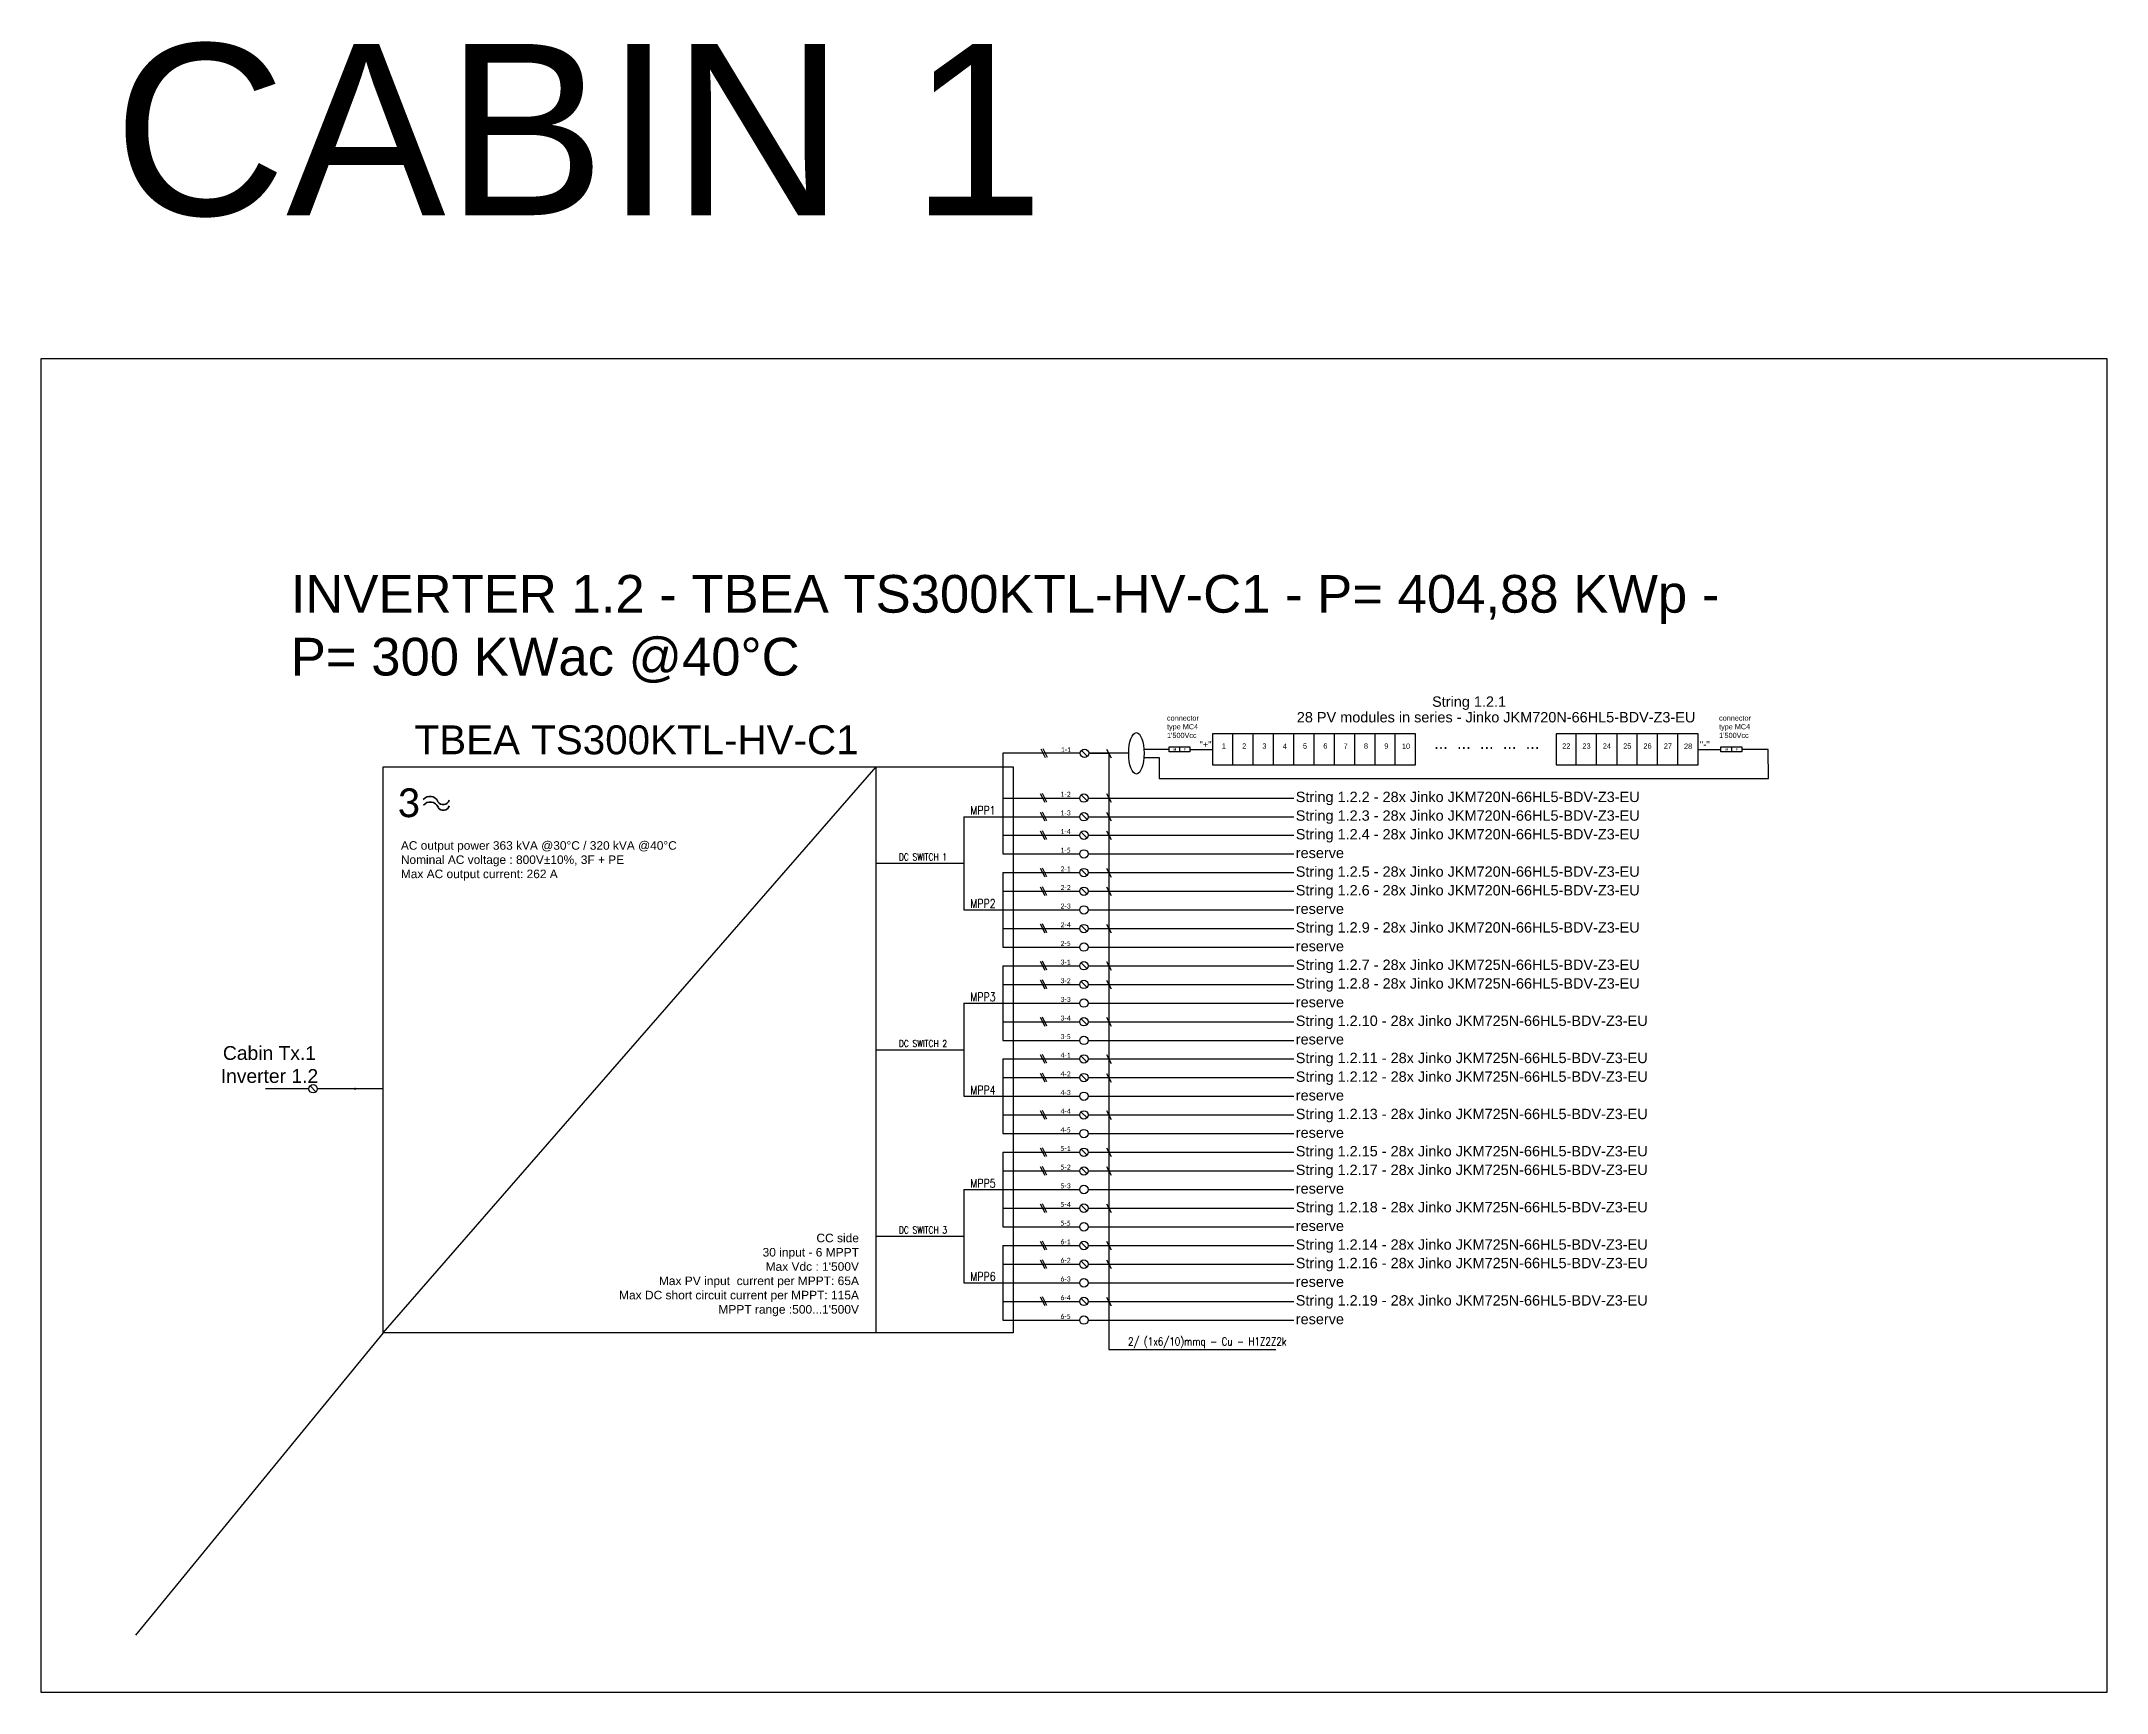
# Model space of a CAD drawing. Header units: millimetres. Extents: x 14856 to 141494, y 133975 to 167686.
# Drawn here: x 29178 to 41240, y 158047 to 167686 of the extents above; entities that cross this region are included whole.
import ezdxf

# ---------------------------------------------------------------- set-up
doc = ezdxf.new("R2010")
doc.units = ezdxf.units.MM
doc.linetypes.add('TRATTEGGIATA', pattern=[19.05, 12.7, -6.35])
doc.layers.add('-Testi', color=1, linetype='Continuous')
doc.layers.add('TRATTEGGIATA', color=40, linetype='TRATTEGGIATA')
doc.styles.add('Legend', font='calibri.ttf')
doc.styles.add('SIMPLEX', font='SIMPLEX', dxfattribs={"width": 0.8})
doc.styles.get("Standard").update_dxf_attribs({"font": 'arial.ttf'})

# ---------------------------------------------------------------- blocks, each defined once
blk = doc.blocks.new('P00102')
at = {"color": 1, "linetype": 'ByBlock', "lineweight": 25}
for p, q in [((0, 4), (-4, -4)), ((2, 4), (-2, -4)), ((4, 4), (0, -4))]:
    blk.add_line(p, q, dxfattribs=at)
blk = doc.blocks.new('P00')
at = {"color": 1}
for points in [[(-19, 26), (7, -25)], [(20, -25), (-6, 26)]]:
    blk.add_lwpolyline(points, dxfattribs=at)

msp = doc.modelspace()

# ---------------------------------------------------------------- linework, layer by layer
for points in [[(35399, 163555), (35425, 163504)], [(35825, 163568), (35825, 163538)], [(36018, 163644), (36018, 163462), (37204, 163462), (37204, 163644), (36018, 163644)], [(36137, 163462), (36137, 163644)], [(36255, 163462), (36255, 163643)], [(36374, 163461), (36374, 163643)], [(36492, 163462), (36492, 163644)], [(36611, 163462), (36611, 163643)], [(36730, 163461), (36730, 163643)], [(36848, 163462), (36848, 163644)], [(36967, 163462), (36967, 163643)], [(37085, 163461), (37085, 163643)], [(38024, 163644), (38024, 163462), (38854, 163462), (38854, 163644), (38024, 163644)], [(38142, 163462), (38142, 163644)], [(38261, 163462), (38261, 163643)], [(38380, 163461), (38380, 163643)], [(38498, 163462), (38498, 163644)], [(38617, 163462), (38617, 163643)], [(38617, 163462), (38617, 163643)], [(38735, 163461), (38735, 163643)], [(38735, 163461), (38735, 163643)], [(38854, 163462), (38854, 163644)], [(39048, 163568), (39048, 163538)], [(31174, 160147), (34053, 163451)], [(34053, 160147), (34053, 163451)], [(34796, 163530), (34793, 163530), (34793, 162943)], [(35288, 163512), (35253, 163547)], [(35295, 163530), (35412, 163530), (35412, 160050)], [(35885, 163553), (36018, 163553)], [(38854, 163553), (38987, 163553)], [(35285, 163252), (35250, 163287)], [(35399, 163295), (35425, 163244)], [(34565, 163160), (34793, 163160)], [(34565, 163160), (34565, 162616)], [(35285, 163143), (35250, 163178)], [(35399, 163186), (35425, 163135)], [(35399, 163077), (35425, 163026)], [(35285, 163034), (35250, 163069)], [(34053, 162888), (34565, 162888)], [(34793, 162834), (34793, 162399)], [(35285, 162817), (35250, 162851)], [(35399, 162859), (35425, 162808)], [(35285, 162708), (35250, 162742)], [(35399, 162751), (35425, 162700)], [(34565, 162616), (34793, 162616)], [(35285, 162490), (35250, 162525)], [(35399, 162533), (35425, 162482)], [(34793, 162290), (34793, 161854)], [(35285, 162272), (35250, 162307)], [(35399, 162315), (35425, 162264)], [(35285, 162163), (35250, 162198)], [(35399, 162206), (35425, 162155)], [(34565, 162072), (34793, 162072)], [(34565, 162072), (34565, 161528)], [(35399, 161989), (35425, 161938)], [(35285, 161946), (35250, 161981)], [(34053, 161800), (34565, 161800)], [(34793, 161746), (34793, 161310)], [(35285, 161728), (35250, 161763)], [(35399, 161771), (35425, 161720)], [(35285, 161619), (35250, 161654)], [(35399, 161662), (35425, 161611)], [(30782, 161555), (30748, 161589)], [(31174, 161572), (30790, 161572)], [(34565, 161528), (34793, 161528)], [(35285, 161402), (35250, 161436)], [(35399, 161445), (35425, 161393)], [(34793, 161201), (34793, 160766)], [(35285, 161184), (35250, 161219)], [(35399, 161227), (35425, 161176)], [(35285, 161075), (35250, 161110)], [(35399, 161118), (35425, 161067)], [(34565, 160984), (34793, 160984)], [(34565, 160984), (34565, 160439)], [(35399, 160900), (35425, 160849)], [(35285, 160857), (35250, 160892)], [(34053, 160712), (34565, 160712)], [(35285, 160640), (35250, 160675)], [(35399, 160683), (35425, 160632)], [(34793, 160657), (34793, 160222)], [(35285, 160531), (35250, 160566)], [(35399, 160574), (35425, 160523)], [(34565, 160439), (34793, 160439)], [(35285, 160313), (35250, 160348)], [(35399, 160356), (35425, 160305)], [(35412, 160050), (36387, 160050)]]:
    msp.add_lwpolyline(points)
at = {"color": 40}
for points in [[(35618, 163555), (35763, 163555)], [(35246, 163530), (34796, 163530)], [(35528, 163530), (35295, 163530)], [(35618, 163505), (35707, 163505), (35707, 163383), (39264, 163383), (39263, 163553), (39109, 163553)]]:
    msp.add_lwpolyline(points, dxfattribs=at)
for points in [[(35764, 163568), (35885, 163568), (35885, 163538), (35764, 163538)], [(38987, 163568), (39109, 163568), (39109, 163538), (38987, 163538)], [(31174, 163451), (34854, 163451), (34854, 160147), (31174, 160147)]]:
    msp.add_lwpolyline(points, close=True)
at = {"color": 40, "linetype": 'Continuous'}
for points in [[(34793, 163269), (35243, 163269)], [(35292, 163269), (36492, 163269)], [(34793, 163160), (35243, 163160)], [(35292, 163160), (36492, 163160)], [(34793, 163052), (35243, 163052)], [(35292, 163052), (36492, 163052)], [(34793, 162834), (35243, 162834)], [(35292, 162834), (36492, 162834)], [(34793, 162725), (35243, 162725)], [(35292, 162725), (36492, 162725)], [(34793, 162507), (35243, 162507)], [(35292, 162507), (36492, 162507)], [(34793, 162290), (35243, 162290)], [(35292, 162290), (36492, 162290)], [(34793, 162181), (35243, 162181)], [(35292, 162181), (36492, 162181)], [(34793, 161963), (35243, 161963)], [(35292, 161963), (36492, 161963)], [(35292, 161746), (36492, 161746)], [(34793, 161637), (35243, 161637)], [(35292, 161637), (36492, 161637)], [(34793, 161419), (35243, 161419)], [(35292, 161419), (36492, 161419)], [(35292, 161201), (36492, 161201)], [(35292, 161092), (36492, 161092)], [(35292, 160875), (36492, 160875)], [(35292, 160657), (36492, 160657)], [(35292, 160548), (36492, 160548)], [(35292, 160331), (36492, 160331)]]:
    msp.add_lwpolyline(points, dxfattribs=at)
at = {"color": 8, "linetype": 'Continuous'}
for points in [[(34793, 162943), (35243, 162943)], [(35292, 162943), (36492, 162943)], [(34793, 162616), (35243, 162616)], [(35292, 162616), (36492, 162616)], [(34793, 162399), (35243, 162399)], [(35292, 162399), (36492, 162399)], [(34793, 162072), (35243, 162072)], [(35292, 162072), (36492, 162072)], [(34793, 161854), (35243, 161854)], [(35292, 161854), (36492, 161854)], [(34793, 161528), (35243, 161528)], [(35292, 161528), (36492, 161528)], [(34793, 161310), (35243, 161310)], [(35292, 161310), (36492, 161310)], [(34793, 160984), (35243, 160984)], [(35292, 160984), (36492, 160984)], [(34793, 160766), (35243, 160766)], [(35292, 160766), (36492, 160766)], [(34793, 160439), (35243, 160439)], [(35292, 160439), (36492, 160439)], [(34793, 160222), (35243, 160222)], [(35292, 160222), (36492, 160222)]]:
    msp.add_lwpolyline(points, dxfattribs=at)
at = {"color": 4}
msp.add_lwpolyline([(30740, 161572), (30488, 161572)], dxfattribs=at)
at = {"color": 7}
for centre in [(35270, 163530), (35267, 163269), (35267, 163160), (35267, 163052), (35267, 162834), (35267, 162725), (35267, 162507), (35267, 162290), (35267, 162181), (35267, 161963), (35267, 161746), (35267, 161637), (35267, 161419), (35267, 161201), (35267, 161092), (35267, 160875), (35267, 160657), (35267, 160548), (35267, 160331)]:
    msp.add_circle(centre, 24.6, dxfattribs=at)
at = {"color": 8}
for centre in [(35267, 162943), (35267, 162616), (35267, 162399), (35267, 162072), (35267, 161854), (35267, 161528), (35267, 161310), (35267, 160984), (35267, 160766), (35267, 160439), (35267, 160222)]:
    msp.add_circle(centre, 24.6, dxfattribs=at)
msp.add_circle((30765, 161572), 24.6)
at = {"lineweight": 35}
for centre, radius, start, end in [((31448, 163229), 50.1, 22.5771, 141.9874), ((31449, 163196), 50.1, 22.5771, 141.9874), ((31525, 163267), 36.5, 211.9962, 342.6174), ((31526, 163234), 36.5, 211.9962, 342.6174)]:
    msp.add_arc(centre, radius, start, end, dxfattribs=at)
msp.add_ellipse((35573, 163530), major_axis=(0, -121), ratio=0.370747)
at = {"layer": 'Defpoints', "color": 1}
msp.add_line((31174, 160147), (29729, 158383), dxfattribs=at)
msp.add_lwpolyline([(29178, 165834), (41240, 165834), (41240, 158047), (29178, 158047)], close=True, dxfattribs=at)
at = {"layer": 'TRATTEGGIATA', "color": 40, "linetype": 'Continuous', "ltscale": 0.5}
for points in [[(34793, 161746), (35243, 161746)], [(34793, 161201), (35243, 161201)], [(34793, 161092), (35243, 161092)], [(34793, 160875), (35243, 160875)], [(34793, 160657), (35243, 160657)], [(34793, 160548), (35243, 160548)], [(34793, 160331), (35243, 160331)]]:
    msp.add_lwpolyline(points, dxfattribs=at)

# ---------------------------------------------------------------- block references
for name, p in [('P00', (35034, 163530)), ('P00', (35031, 163269)), ('P00', (35031, 163161)), ('P00', (35031, 163052)), ('P00', (35031, 162834)), ('P00', (35031, 162725)), ('P00', (35031, 162508)), ('P00', (35031, 162290)), ('P00', (35031, 162181)), ('P00', (35031, 161963)), ('P00', (35031, 161746)), ('P00', (35031, 161637)), ('P00102', (31010, 161572)), ('P00', (35031, 161419)), ('P00', (35031, 161201)), ('P00', (35031, 161093)), ('P00', (35031, 160875)), ('P00', (35031, 160657)), ('P00', (35031, 160548)), ('P00', (35031, 160331))]:
    msp.add_blockref(name, p)

# ---------------------------------------------------------------- texts
at = {"layer": '-Testi', "color": 7, "attachment_point": 5, "style": 'SIMPLEX'}
for s, insert, char_height, width in [('MPP1', (34677, 163197), 50, 54.43), ('DC SWITCH 1', (34327, 162925), 40, 391.73), ('MPP2', (34677, 162653), 50, 54.43), ('MPP3', (34677, 162108), 50, 54.43), ('DC SWITCH 2', (34327, 161836), 40, 391.73), ('MPP4', (34677, 161564), 50, 54.43), ('MPP5', (34677, 161020), 50, 54.43), ('DC SWITCH 3', (34327, 160748), 40, 391.73), ('MPP6', (34677, 160476), 50, 54.43), ('2/ (1x6/10)mmq - Cu - H1Z2Z2k', (35987, 160089), 46.62, 1811.15)]:
    msp.add_mtext(s, dxfattribs=dict(at, insert=insert, char_height=char_height, width=width))
for s, insert, char_height, width, attachment_point in [('CABIN 1', (29599, 167671), 1000, 9076.37, 1), ('INVERTER 1.2 - TBEA TS300KTL-HV-C1 - P= 404,88 KWp - P= 300 KWac @40°C', (30635, 164571), 220, 8459.92, 1), ('TBEA TS300KTL-HV-C1', (31358, 163693), 168.7, 3487.59, 1), ("connector type MC4\\P1'500Vcc", (35752, 163751), 30.34, 266.35, 1), ('28 PV modules in series - Jinko JKM720N-66HL5-BDV-Z3-EU', (36510, 163771), 60.44, 2681.98, 1), ("connector type MC4\\P1'500Vcc", (38976, 163751), 30.34, 266.35, 1), ('\\pxql;{\\fArial|b1|i0|c0|p34;M}', (35789, 163560), 13.78, 16.7, 1), ('\\pxql;{\\fArial|b1|i0|c0|p34;F}', (35850, 163560), 13.78, 16.7, 1), ("''+''", (35941, 163601), 38.1, 72.4, 1), ('1 ', (36072, 163588), 30.8, 30.84, 1), ('2 ', (36191, 163588), 30.8, 30.84, 1), ('3 ', (36309, 163588), 30.8, 30.84, 1), ('4 ', (36428, 163587), 30.8, 30.84, 1), ('5 ', (36546, 163588), 30.8, 30.84, 1), ('6 ', (36665, 163588), 30.8, 30.84, 1), ('7 ', (36783, 163587), 30.8, 30.84, 1), ('8 ', (36902, 163588), 30.8, 30.84, 1), ('9 ', (37021, 163588), 30.8, 30.84, 1), ('10 ', (37124, 163587), 30.8, 30.84, 1), ('...  ...  ...  ...  ... ', (37312, 163625), 68.89, 747.03, 1), ('22 ', (38060, 163588), 30.8, 30.84, 1), ('23 ', (38178, 163588), 30.8, 30.84, 1), ('24 ', (38297, 163588), 30.8, 30.84, 1), ('25 ', (38416, 163588), 30.8, 30.84, 1), ('26 ', (38534, 163588), 30.8, 30.84, 1), ('27', (38653, 163588), 30.8, 30.84, 1), ('28 ', (38771, 163587), 30.8, 30.84, 1), ("''-''", (38863, 163601), 38.1, 72.4, 1), ('\\pxql;{\\fArial|b1|i0|c0|p34;M}', (39013, 163560), 13.78, 16.7, 1), ('\\pxql;{\\fArial|b1|i0|c0|p34;F}', (39073, 163560), 13.78, 16.7, 1), ('AC output power 363 kVA @30°C / 320 kVA @40°C\\PNominal AC voltage : 800V±10%, 3F + PE \\PMax AC output current: 262 A', (31278, 163017), 49.77, 2205.22, 1), ('\\pxqc;Cabin Tx.1\\PInverter 1.2', (30055, 161821), 80.48, 910.84, 1), ("CC side\\P30 input - 6 MPPT \\PMax Vdc : 1'500V\\PMax PV input  current per MPPT: 65A\\PMax DC short circuit current per MPPT: 115A \\PMPPT range :500...1'500V ", (33953, 160726), 50, 1795.44, 3)]:
    msp.add_mtext(s, dxfattribs=dict(insert=insert, char_height=char_height, width=width, attachment_point=attachment_point))
at = {"color": 7, "char_height": 60.44, "width": 4500, "attachment_point": 1}
for s, insert in [('String 1.2.1', (37300, 163862)), ('String 1.2.2 - 28x Jinko JKM720N-66HL5-BDV-Z3-EU', (36504, 163306)), ('String 1.2.3 - 28x Jinko JKM720N-66HL5-BDV-Z3-EU', (36504, 163197)), ('String 1.2.4 - 28x Jinko JKM720N-66HL5-BDV-Z3-EU', (36504, 163088)), ('String 1.2.5 - 28x Jinko JKM720N-66HL5-BDV-Z3-EU', (36504, 162870)), ('String 1.2.6 - 28x Jinko JKM720N-66HL5-BDV-Z3-EU', (36504, 162761)), ('String 1.2.9 - 28x Jinko JKM720N-66HL5-BDV-Z3-EU', (36504, 162544)), ('String 1.2.7 - 28x Jinko JKM725N-66HL5-BDV-Z3-EU', (36504, 162326)), ('String 1.2.8 - 28x Jinko JKM725N-66HL5-BDV-Z3-EU', (36504, 162217)), ('String 1.2.10 - 28x Jinko JKM725N-66HL5-BDV-Z3-EU', (36504, 161999)), ('String 1.2.11 - 28x Jinko JKM725N-66HL5-BDV-Z3-EU', (36504, 161782)), ('String 1.2.12 - 28x Jinko JKM725N-66HL5-BDV-Z3-EU', (36504, 161673)), ('String 1.2.13 - 28x Jinko JKM725N-66HL5-BDV-Z3-EU', (36504, 161455)), ('String 1.2.15 - 28x Jinko JKM725N-66HL5-BDV-Z3-EU', (36504, 161238)), ('String 1.2.17 - 28x Jinko JKM725N-66HL5-BDV-Z3-EU', (36504, 161129)), ('String 1.2.18 - 28x Jinko JKM725N-66HL5-BDV-Z3-EU', (36504, 160911)), ('String 1.2.14 - 28x Jinko JKM725N-66HL5-BDV-Z3-EU', (36504, 160693)), ('String 1.2.16 - 28x Jinko JKM725N-66HL5-BDV-Z3-EU', (36504, 160585)), ('String 1.2.19 - 28x Jinko JKM725N-66HL5-BDV-Z3-EU', (36504, 160367))]:
    msp.add_mtext(s, dxfattribs=dict(at, insert=insert))
at = {"color": 7, "char_height": 28.9, "width": 87.84, "attachment_point": 1, "style": 'Legend'}
for s, insert in [('1-1', (35132, 163566)), ('1-2', (35130, 163306)), ('1-3', (35130, 163197)), ('1-4', (35130, 163088)), ('2-1', (35130, 162870)), ('2-2', (35130, 162761)), ('2-4', (35130, 162544)), ('3-1', (35130, 162326)), ('3-2', (35130, 162217)), ('3-4', (35130, 161999)), ('4-1', (35130, 161782)), ('4-2', (35130, 161673)), ('4-4', (35130, 161455)), ('5-1', (35130, 161238)), ('5-2', (35130, 161129)), ('5-4', (35130, 160911)), ('6-1', (35130, 160693)), ('6-2', (35130, 160585)), ('6-4', (35130, 160367))]:
    msp.add_mtext(s, dxfattribs=dict(at, insert=insert))
at = {"insert": (31256, 163326), "char_height": 169, "width": 2757.72, "attachment_point": 1, "style": 'Legend'}
msp.add_mtext('3', dxfattribs=at)
at = {"color": 8, "char_height": 28.9, "width": 87.84, "attachment_point": 1, "style": 'Legend'}
for s, insert in [('1-5', (35130, 162979)), ('2-3', (35130, 162653)), ('2-5', (35130, 162435)), ('3-3', (35130, 162108)), ('3-5', (35130, 161891)), ('4-3', (35130, 161564)), ('4-5', (35130, 161346)), ('5-3', (35130, 161020)), ('5-5', (35130, 160802)), ('6-3', (35130, 160476)), ('6-5', (35130, 160258))]:
    msp.add_mtext(s, dxfattribs=dict(at, insert=insert))
at = {"color": 8, "char_height": 60.4, "width": 4500, "attachment_point": 1}
for insert in [(36504, 162979), (36504, 162653), (36504, 162435), (36504, 162108), (36504, 161891), (36504, 161564), (36504, 161346), (36504, 161020), (36504, 160802), (36504, 160476), (36504, 160258)]:
    msp.add_mtext('reserve', dxfattribs=dict(at, insert=insert))

doc.saveas('drawing.dxf')
